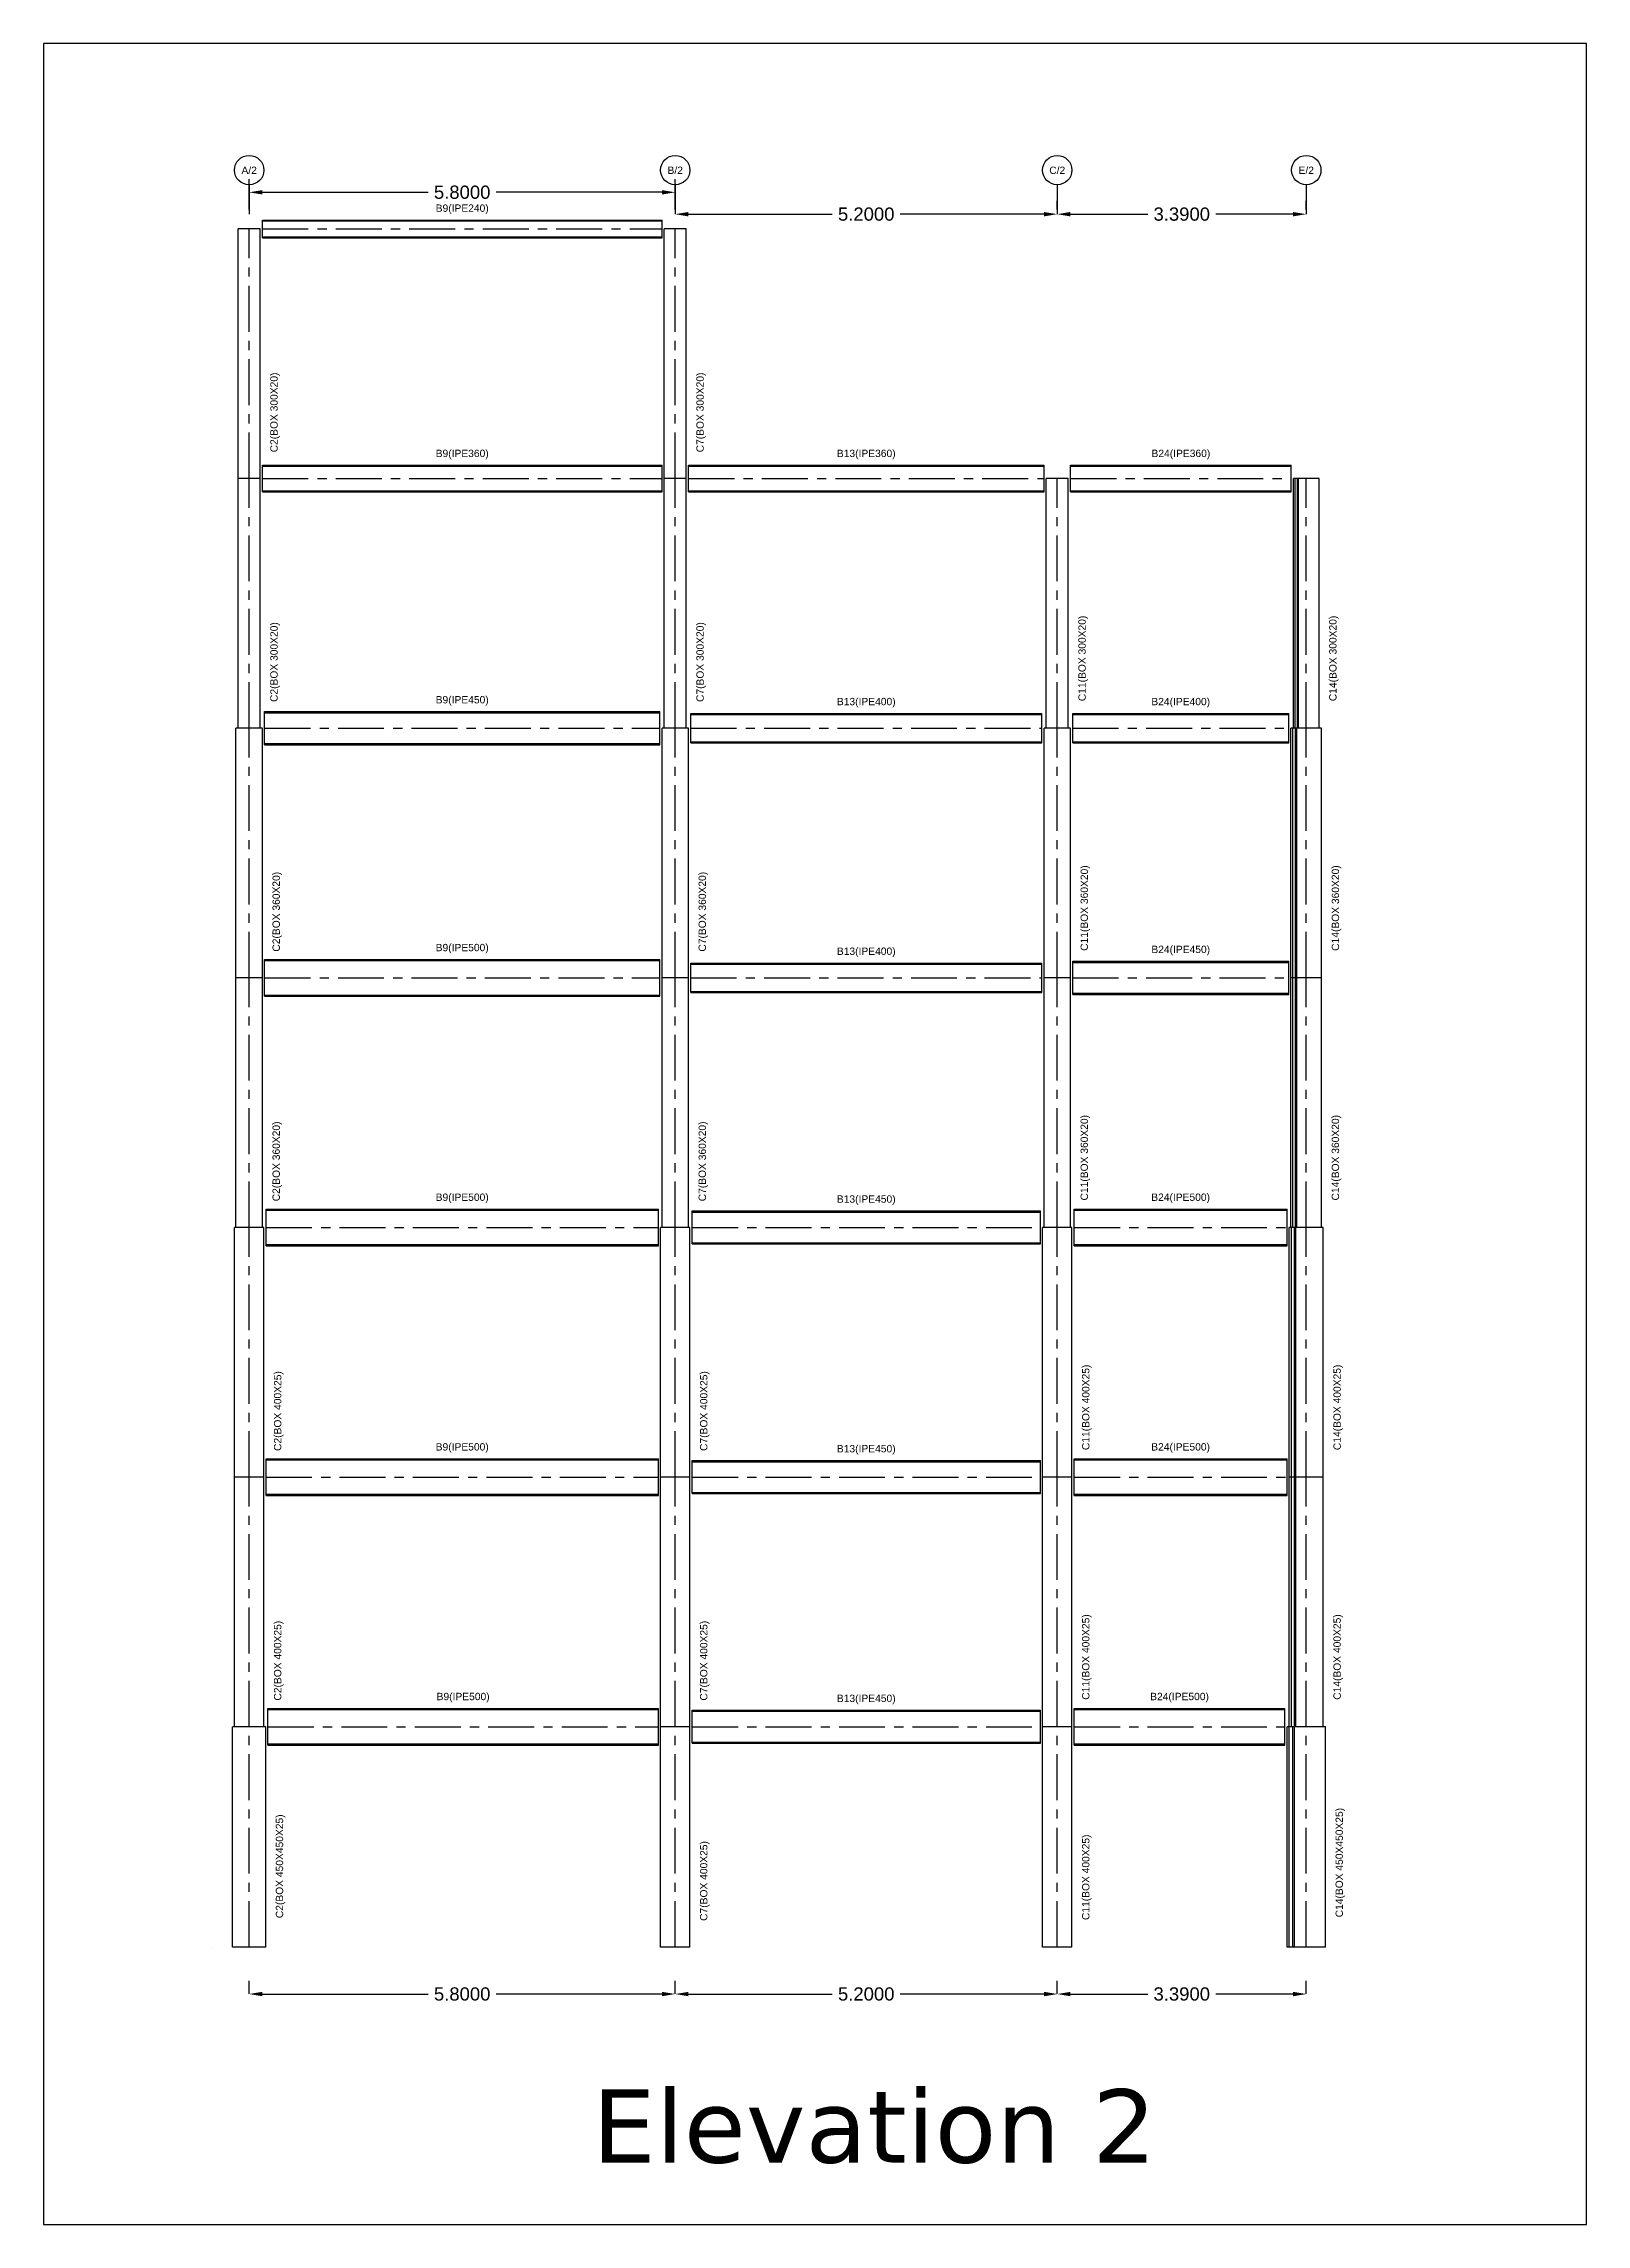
# Model space of a CAD drawing. Header units: metres. Extents: x 158 to 495, y 93 to 262.
# Drawn here: x 191.72 to 212.72, y 232.09 to 261.79 of the extents above; entities that cross this region are included whole.
import ezdxf
from ezdxf.enums import TextEntityAlignment as Align

# ---------------------------------------------------------------- set-up
doc = ezdxf.new("R2010")
doc.units = ezdxf.units.M
doc.header["$MEASUREMENT"] = 0
doc.linetypes.add('CENTER', pattern=[2, 1.25, -0.25, 0.25, -0.25])
doc.styles.get("Standard").update_dxf_attribs({"font": 'arial.ttf'})
doc.dimstyles.get("Standard").update_dxf_attribs({"dimtxt": 0.18, "dimasz": 0.18, "dimexe": 0.18, "dimexo": 0.0625, "dimgap": 0.09, "dimtad": 0, "dimtih": 1, "dimtoh": 1, "dimdec": 4, "dimzin": 0, "dimdsep": 46, "dimtxsty": 'Standard', "dimcen": 0.09, "dimadec": 0, "dimazin": 0, "dimtfac": 1, "dimtdec": 4, "dimtofl": 0, "dimtmove": 0, "dimatfit": 3, "dimfxl": 1, "dimtolj": 1, "dimtzin": 0, "dimarcsym": 0})

msp = doc.modelspace()

# ---------------------------------------------------------------- texts
for s, p in [('A/2', (194.52039, 260.06994)), ('B/2', (200.32039, 260.06994)), ('C/2', (205.52039, 260.06994)), ('E/2', (208.91039, 260.06994)), ('B9(IPE240)', (197.42039, 259.53994)), ('B9(IPE360)', (197.42039, 256.19994)), ('B13(IPE360)', (202.92039, 256.19994)), ('B24(IPE360)', (207.20351, 256.19994)), ('B9(IPE450)', (197.42039, 252.84494)), ('B13(IPE400)', (202.92039, 252.81994)), ('B24(IPE400)', (207.20113, 252.81994)), ('B9(IPE500)', (197.42039, 249.46994)), ('B13(IPE400)', (202.92039, 249.41994)), ('B24(IPE450)', (207.20113, 249.44494)), ('B9(IPE500)', (197.42039, 246.06994)), ('B13(IPE450)', (202.92039, 246.04494)), ('B24(IPE500)', (207.19955, 246.06994)), ('B9(IPE500)', (197.42039, 242.66994)), ('B13(IPE450)', (202.92039, 242.64494)), ('B24(IPE500)', (207.19955, 242.66994)), ('B9(IPE500)', (197.43289, 239.26994)), ('B13(IPE450)', (202.92039, 239.24494)), ('B24(IPE500)', (207.18507, 239.26994))]:
    msp.add_text(s, height=0.1).set_placement(p, align=Align.MIDDLE)
for s, p in [('C2(BOX 300X20)', (194.87039, 256.76994)), ('C7(BOX 300X20)', (200.67039, 256.76994)), ('C11(BOX 300X20)', (205.87039, 253.41994)), ('C14(BOX 300X20)', (209.28416, 253.41994)), ('C2(BOX 300X20)', (194.87039, 253.36994)), ('C7(BOX 300X20)', (200.67039, 253.36994)), ('C2(BOX 360X20)', (194.90039, 249.96994)), ('C7(BOX 360X20)', (200.70039, 249.96994)), ('C11(BOX 360X20)', (205.90039, 250.01994)), ('C14(BOX 360X20)', (209.31891, 250.01994)), ('C2(BOX 360X20)', (194.90039, 246.56994)), ('C7(BOX 360X20)', (200.70039, 246.56994)), ('C11(BOX 360X20)', (205.90039, 246.61994)), ('C14(BOX 360X20)', (209.31891, 246.61994)), ('C2(BOX 400X25)', (194.92039, 243.16994)), ('C7(BOX 400X25)', (200.72039, 243.16994)), ('C11(BOX 400X25)', (205.92039, 243.21994)), ('C14(BOX 400X25)', (209.34208, 243.21994)), ('C2(BOX 400X25)', (194.92039, 239.76994)), ('C7(BOX 400X25)', (200.72039, 239.76994)), ('C11(BOX 400X25)', (205.92039, 239.81994)), ('C14(BOX 400X25)', (209.34208, 239.81994)), ('C2(BOX 450X450X25)', (194.94539, 236.96994)), ('C14(BOX 450X450X25)', (209.37104, 237.01994)), ('C7(BOX 400X25)', (200.72039, 236.76994)), ('C11(BOX 400X25)', (205.92039, 236.81994))]:
    msp.add_text(s, height=0.1, rotation=90).set_placement(p, align=Align.MIDDLE)
at = {"insert": (199.18932, 233.93414), "char_height": 1, "attachment_point": 1}
msp.add_mtext_dynamic_manual_height_columns('{\\fVerdana|b0|i0|c0|p34;Elevation 2}', width=10.4806446, gutter_width=1, heights=[2.9758], dxfattribs=at)

# ---------------------------------------------------------------- blocks, each defined once
blk = doc.blocks.new('*D135')
at = {"color": 0, "lineweight": -2, "transparency": 16777216}
for p, q in [((194.52, 235.232), (194.52, 235.41)), ((194.7, 235.23), (196.957, 235.23)), ((200.14, 235.23), (197.884, 235.23)), ((200.32, 235.232), (200.32, 235.41))]:
    blk.add_line(p, q, dxfattribs=at)
at = {"color": 0, "transparency": 16777216}
for points in [[(194.7, 235.26), (194.7, 235.2), (194.52, 235.23)], [(200.14, 235.26), (200.14, 235.2), (200.32, 235.23)]]:
    blk.add_solid(points, dxfattribs=at)
at = {"layer": 'Defpoints', "color": 0, "transparency": 16777216}
for p in [(200.32, 235.23), (194.52, 235.17), (200.32, 235.17)]:
    blk.add_point(p, dxfattribs=at)
at = {"color": 0, "transparency": 16777216, "insert": (197.42, 235.23), "char_height": 0.18, "attachment_point": 5}
blk.add_mtext('\\A1;5.8000', dxfattribs=at)
blk = doc.blocks.new('*D136')
at = {"color": 0, "lineweight": -2, "transparency": 16777216}
for p, q in [((200.32, 235.232), (200.32, 235.41)), ((200.5, 235.23), (202.457, 235.23)), ((205.34, 235.23), (203.384, 235.23)), ((205.52, 235.232), (205.52, 235.41))]:
    blk.add_line(p, q, dxfattribs=at)
at = {"color": 0, "transparency": 16777216}
for points in [[(200.5, 235.26), (200.5, 235.2), (200.32, 235.23)], [(205.34, 235.26), (205.34, 235.2), (205.52, 235.23)]]:
    blk.add_solid(points, dxfattribs=at)
at = {"layer": 'Defpoints', "color": 0, "transparency": 16777216}
for p in [(205.52, 235.23), (200.32, 235.17), (205.52, 235.17)]:
    blk.add_point(p, dxfattribs=at)
at = {"color": 0, "transparency": 16777216, "insert": (202.92, 235.23), "char_height": 0.18, "attachment_point": 5}
blk.add_mtext('\\A1;5.2000', dxfattribs=at)
blk = doc.blocks.new('*D137')
at = {"color": 0, "lineweight": -2, "transparency": 16777216}
for p, q in [((205.52, 235.232), (205.52, 235.41)), ((205.7, 235.23), (206.752, 235.23)), ((208.73, 235.23), (207.679, 235.23)), ((208.91, 235.232), (208.91, 235.41))]:
    blk.add_line(p, q, dxfattribs=at)
at = {"color": 0, "transparency": 16777216}
for points in [[(205.7, 235.26), (205.7, 235.2), (205.52, 235.23)], [(208.73, 235.26), (208.73, 235.2), (208.91, 235.23)]]:
    blk.add_solid(points, dxfattribs=at)
at = {"layer": 'Defpoints', "color": 0, "transparency": 16777216}
for p in [(208.91, 235.23), (205.52, 235.17), (208.91, 235.17)]:
    blk.add_point(p, dxfattribs=at)
at = {"color": 0, "transparency": 16777216, "insert": (207.215, 235.23), "char_height": 0.18, "attachment_point": 5}
blk.add_mtext('\\A1;3.3900', dxfattribs=at)
blk = doc.blocks.new('*D159')
at = {"color": 0, "lineweight": -2, "transparency": 16777216}
for p, q in [((194.52, 259.532), (194.52, 259.948)), ((200.32, 259.532), (200.32, 259.948)), ((194.7, 259.768), (196.957, 259.768)), ((200.14, 259.768), (197.884, 259.768))]:
    blk.add_line(p, q, dxfattribs=at)
at = {"color": 0, "transparency": 16777216}
for points in [[(194.7, 259.798), (194.7, 259.738), (194.52, 259.768)], [(200.14, 259.798), (200.14, 259.738), (200.32, 259.768)]]:
    blk.add_solid(points, dxfattribs=at)
at = {"layer": 'Defpoints', "color": 0, "transparency": 16777216}
for p in [(200.32, 259.768), (194.52, 259.47), (200.32, 259.47)]:
    blk.add_point(p, dxfattribs=at)
at = {"color": 0, "transparency": 16777216, "insert": (197.42, 259.768), "char_height": 0.18, "attachment_point": 5}
blk.add_mtext('\\A1;5.8000', dxfattribs=at)
blk = doc.blocks.new('*D160')
at = {"color": 0, "lineweight": -2, "transparency": 16777216}
for p, q in [((200.32, 259.532), (200.32, 259.65)), ((205.52, 259.532), (205.52, 259.65)), ((200.5, 259.47), (202.457, 259.47)), ((205.34, 259.47), (203.384, 259.47))]:
    blk.add_line(p, q, dxfattribs=at)
at = {"color": 0, "transparency": 16777216}
for points in [[(200.5, 259.5), (200.5, 259.44), (200.32, 259.47)], [(205.34, 259.5), (205.34, 259.44), (205.52, 259.47)]]:
    blk.add_solid(points, dxfattribs=at)
at = {"layer": 'Defpoints', "color": 0, "transparency": 16777216}
for p in [(200.32, 259.47), (200.32, 259.47), (205.52, 259.47)]:
    blk.add_point(p, dxfattribs=at)
at = {"color": 0, "transparency": 16777216, "insert": (202.92, 259.47), "char_height": 0.18, "attachment_point": 5}
blk.add_mtext('\\A1;5.2000', dxfattribs=at)
blk = doc.blocks.new('*D161')
at = {"color": 0, "lineweight": -2, "transparency": 16777216}
for p, q in [((205.52, 259.532), (205.52, 259.65)), ((208.91, 259.532), (208.91, 259.65)), ((205.7, 259.47), (206.752, 259.47)), ((208.73, 259.47), (207.679, 259.47))]:
    blk.add_line(p, q, dxfattribs=at)
at = {"color": 0, "transparency": 16777216}
for points in [[(205.7, 259.5), (205.7, 259.44), (205.52, 259.47)], [(208.73, 259.5), (208.73, 259.44), (208.91, 259.47)]]:
    blk.add_solid(points, dxfattribs=at)
at = {"layer": 'Defpoints', "color": 0, "transparency": 16777216}
for p in [(205.52, 259.47), (208.91, 259.47), (208.91, 259.47)]:
    blk.add_point(p, dxfattribs=at)
at = {"color": 0, "transparency": 16777216, "insert": (207.215, 259.47), "char_height": 0.18, "attachment_point": 5}
blk.add_mtext('\\A1;3.3900', dxfattribs=at)

# ---------------------------------------------------------------- dimensions: what is measured, and where the dimension line sits
for base, p1, p2, picture, middle in [((200.32039, 259.76759), (194.52039, 259.46994), (200.32039, 259.46994), '*D159', (197.42039, 259.76759)), ((200.32039, 259.46994), (205.52039, 259.46994), (200.32039, 259.46994), '*D160', (202.92039, 259.46994)), ((208.91039, 259.46994), (205.52039, 259.46994), (208.91039, 259.46994), '*D161', (207.21539, 259.46994)), ((200.32039, 235.22994), (194.52039, 235.16994), (200.32039, 235.16994), '*D135', (197.42039, 235.22994)), ((205.52039, 235.22994), (200.32039, 235.16994), (205.52039, 235.16994), '*D136', (202.92039, 235.22994)), ((208.91039, 235.22994), (205.52039, 235.16994), (208.91039, 235.16994), '*D137', (207.21539, 235.22994))]:
    dim = msp.add_linear_dim(base=base, p1=p1, p2=p2, dimstyle='Standard')
    dim.commit()
    dim.dimension.update_dxf_attribs({"geometry": picture, "text_midpoint": middle})

# ---------------------------------------------------------------- linework, layer by layer
for p, q in [((191.72268, 261.793), (191.72268, 232.093)), ((212.72268, 261.793), (191.72268, 261.793)), ((212.72268, 232.093), (212.72268, 261.793)), ((191.72268, 232.093), (212.72268, 232.093))]:
    msp.add_line(p, q)
at = {"linetype": 'CENTER', "ltscale": 0.5}
for p, q in [((194.52039, 259.86994), (194.52039, 259.46994)), ((200.32039, 259.86994), (200.32039, 259.46994)), ((205.52039, 259.86994), (205.52039, 259.46994)), ((208.91039, 259.86994), (208.91039, 259.46994)), ((194.52039, 255.86994), (194.52039, 259.26994)), ((194.70039, 259.26994), (200.14039, 259.26994)), ((200.32039, 255.86994), (200.32039, 259.26994)), ((194.52039, 252.46994), (194.52039, 255.86994)), ((194.70039, 255.86994), (200.14039, 255.86994)), ((200.32039, 252.46994), (200.32039, 255.86994)), ((200.50039, 255.86994), (205.34039, 255.86994)), ((205.52039, 252.46994), (205.52039, 255.86994)), ((205.70039, 255.86994), (208.70662, 255.86994)), ((208.91039, 252.46994), (208.91039, 255.86994)), ((194.52039, 249.06994), (194.52039, 252.46994)), ((194.73039, 252.46994), (200.11039, 252.46994)), ((200.32039, 249.06994), (200.32039, 252.46994)), ((200.53039, 252.46994), (205.31039, 252.46994)), ((205.52039, 249.06994), (205.52039, 252.46994)), ((205.73039, 252.46994), (208.67187, 252.46994)), ((208.91039, 249.06994), (208.91039, 252.46994)), ((194.52039, 245.66994), (194.52039, 249.06994)), ((194.73039, 249.06994), (200.11039, 249.06994)), ((200.32039, 245.66994), (200.32039, 249.06994)), ((200.53039, 249.06994), (205.31039, 249.06994)), ((205.52039, 245.66994), (205.52039, 249.06994)), ((205.73039, 249.06994), (208.67187, 249.06994)), ((208.91039, 245.66994), (208.91039, 249.06994)), ((194.52039, 242.26994), (194.52039, 245.66994)), ((194.75039, 245.66994), (200.09039, 245.66994)), ((200.32039, 242.26994), (200.32039, 245.66994)), ((200.55039, 245.66994), (205.29039, 245.66994)), ((205.52039, 242.26994), (205.52039, 245.66994)), ((205.75039, 245.66994), (208.6487, 245.66994)), ((208.91039, 242.26994), (208.91039, 245.66994)), ((194.52039, 238.86994), (194.52039, 242.26994)), ((194.75039, 242.26994), (200.09039, 242.26994)), ((200.32039, 238.86994), (200.32039, 242.26994)), ((200.55039, 242.26994), (205.29039, 242.26994)), ((205.52039, 238.86994), (205.52039, 242.26994)), ((205.75039, 242.26994), (208.6487, 242.26994)), ((208.91039, 238.86994), (208.91039, 242.26994)), ((194.52039, 235.86994), (194.52039, 238.86994)), ((194.77539, 238.86994), (200.09039, 238.86994)), ((200.32039, 235.86994), (200.32039, 238.86994)), ((200.55039, 238.86994), (205.29039, 238.86994)), ((205.52039, 235.86994), (205.52039, 238.86994)), ((205.75039, 238.86994), (208.61974, 238.86994)), ((208.91039, 235.86994), (208.91039, 238.86994)), ((194.02039, 235.86994), (194.02039, 235.86994)), ((194.02039, 235.86994), (194.02039, 235.86994))]:
    msp.add_line(p, q, dxfattribs=at)
at = {"linetype": 'Continuous'}
for p, q in [((194.70039, 259.38994), (200.14039, 259.38994)), ((194.70039, 259.14994), (194.70039, 259.38994)), ((194.70039, 259.38014), (200.14039, 259.38014)), ((194.70039, 259.38014), (200.14039, 259.38014)), ((200.14039, 259.14994), (200.14039, 259.38994)), ((194.37039, 255.86994), (194.37039, 259.26994)), ((194.37039, 255.86994), (194.37039, 259.26994)), ((194.67039, 259.26994), (194.37039, 259.26994)), ((194.67039, 255.86994), (194.67039, 259.26994)), ((194.70039, 259.15974), (200.14039, 259.15974)), ((194.70039, 259.14994), (200.14039, 259.14994)), ((194.70039, 259.14994), (200.14039, 259.14994)), ((200.17039, 255.86994), (200.17039, 259.26994)), ((200.17039, 255.86994), (200.17039, 259.26994)), ((200.47039, 259.26994), (200.17039, 259.26994)), ((200.47039, 255.86994), (200.47039, 259.26994)), ((194.70039, 256.04994), (200.14039, 256.04994)), ((194.70039, 255.68994), (194.70039, 256.04994)), ((194.70039, 256.03724), (200.14039, 256.03724)), ((194.70039, 256.03724), (200.14039, 256.03724)), ((200.14039, 255.68994), (200.14039, 256.04994)), ((200.50039, 256.04994), (205.34039, 256.04994)), ((200.50039, 255.68994), (200.50039, 256.04994)), ((200.50039, 256.03724), (205.34039, 256.03724)), ((200.50039, 256.03724), (205.34039, 256.03724)), ((205.34039, 255.68994), (205.34039, 256.04994)), ((205.70039, 256.04994), (208.70662, 256.04994)), ((205.70039, 255.68994), (205.70039, 256.04994)), ((205.70039, 256.03724), (208.70662, 256.03724)), ((205.70039, 256.03724), (208.70662, 256.03724)), ((208.70662, 255.68994), (208.70662, 256.04994)), ((194.67039, 255.86994), (194.37039, 255.86994)), ((194.37039, 252.46994), (194.37039, 255.86994)), ((194.37039, 252.46994), (194.37039, 255.86994)), ((194.67039, 255.86994), (194.37039, 255.86994)), ((194.67039, 252.46994), (194.67039, 255.86994)), ((200.47039, 255.86994), (200.17039, 255.86994)), ((200.17039, 252.46994), (200.17039, 255.86994)), ((200.17039, 252.46994), (200.17039, 255.86994)), ((200.47039, 255.86994), (200.17039, 255.86994)), ((200.47039, 252.46994), (200.47039, 255.86994)), ((205.37039, 252.46994), (205.37039, 255.86994)), ((205.37039, 252.46994), (205.37039, 255.86994)), ((205.67039, 255.86994), (205.37039, 255.86994)), ((205.67039, 252.46994), (205.67039, 255.86994)), ((208.73662, 252.46994), (208.73662, 255.86994)), ((209.08416, 255.86994), (208.73662, 255.86994)), ((208.75979, 252.46994), (208.75979, 255.86994)), ((208.78872, 252.46994), (208.78872, 255.86994)), ((208.80494, 252.46994), (208.80494, 255.86994)), ((209.08416, 252.46994), (209.08416, 255.86994)), ((194.70039, 255.70264), (200.14039, 255.70264)), ((194.70039, 255.68994), (200.14039, 255.68994)), ((194.70039, 255.68994), (200.14039, 255.68994)), ((200.50039, 255.70264), (205.34039, 255.70264)), ((200.50039, 255.68994), (205.34039, 255.68994)), ((200.50039, 255.68994), (205.34039, 255.68994)), ((205.70039, 255.70264), (208.70662, 255.70264)), ((205.70039, 255.68994), (208.70662, 255.68994)), ((205.70039, 255.68994), (208.70662, 255.68994)), ((194.34039, 249.06994), (194.34039, 252.46994)), ((194.34039, 249.06994), (194.34039, 252.46994)), ((194.70039, 252.46994), (194.34039, 252.46994)), ((194.67039, 252.46994), (194.37039, 252.46994)), ((194.70039, 249.06994), (194.70039, 252.46994)), ((194.73039, 252.69494), (200.11039, 252.69494)), ((194.73039, 252.24494), (194.73039, 252.69494)), ((194.73039, 252.68034), (200.11039, 252.68034)), ((194.73039, 252.68034), (200.11039, 252.68034)), ((200.11039, 252.24494), (200.11039, 252.69494)), ((200.14039, 249.06994), (200.14039, 252.46994)), ((200.14039, 249.06994), (200.14039, 252.46994)), ((200.50039, 252.46994), (200.14039, 252.46994)), ((200.47039, 252.46994), (200.17039, 252.46994)), ((200.50039, 249.06994), (200.50039, 252.46994)), ((200.53039, 252.66994), (205.31039, 252.66994)), ((200.53039, 252.26994), (200.53039, 252.66994)), ((200.53039, 252.65644), (205.31039, 252.65644)), ((200.53039, 252.65644), (205.31039, 252.65644)), ((205.31039, 252.26994), (205.31039, 252.66994)), ((205.34039, 249.06994), (205.34039, 252.46994)), ((205.34039, 249.06994), (205.34039, 252.46994)), ((205.70039, 252.46994), (205.34039, 252.46994)), ((205.67039, 252.46994), (205.37039, 252.46994)), ((205.70039, 249.06994), (205.70039, 252.46994)), ((205.73039, 252.66994), (208.67187, 252.66994)), ((205.73039, 252.26994), (205.73039, 252.66994)), ((205.73039, 252.65644), (208.67187, 252.65644)), ((205.73039, 252.65644), (208.67187, 252.65644)), ((208.67187, 252.26994), (208.67187, 252.66994)), ((208.70187, 249.06994), (208.70187, 252.46994)), ((209.11891, 252.46994), (208.70187, 252.46994)), ((208.72504, 249.06994), (208.72504, 252.46994)), ((209.08416, 252.46994), (208.73662, 252.46994)), ((208.76438, 249.06994), (208.76438, 252.46994)), ((208.78061, 249.06994), (208.78061, 252.46994)), ((209.11891, 249.06994), (209.11891, 252.46994)), ((194.73039, 252.25954), (200.11039, 252.25954)), ((194.73039, 252.24494), (200.11039, 252.24494)), ((194.73039, 252.24494), (200.11039, 252.24494)), ((200.53039, 252.28344), (205.31039, 252.28344)), ((200.53039, 252.26994), (205.31039, 252.26994)), ((200.53039, 252.26994), (205.31039, 252.26994)), ((205.73039, 252.28344), (208.67187, 252.28344)), ((205.73039, 252.26994), (208.67187, 252.26994)), ((205.73039, 252.26994), (208.67187, 252.26994)), ((194.73039, 249.31994), (200.11039, 249.31994)), ((194.73039, 248.81994), (194.73039, 249.31994)), ((194.73039, 249.30394), (200.11039, 249.30394)), ((194.73039, 249.30394), (200.11039, 249.30394)), ((200.11039, 248.81994), (200.11039, 249.31994)), ((200.53039, 249.26994), (205.31039, 249.26994)), ((200.53039, 248.86994), (200.53039, 249.26994)), ((200.53039, 249.25644), (205.31039, 249.25644)), ((200.53039, 249.25644), (205.31039, 249.25644)), ((205.31039, 248.86994), (205.31039, 249.26994)), ((205.73039, 249.29494), (208.67187, 249.29494)), ((205.73039, 248.84494), (205.73039, 249.29494)), ((205.73039, 249.28034), (208.67187, 249.28034)), ((205.73039, 249.28034), (208.67187, 249.28034)), ((208.67187, 248.84494), (208.67187, 249.29494)), ((194.70039, 249.06994), (194.34039, 249.06994)), ((194.34039, 245.66994), (194.34039, 249.06994)), ((194.34039, 245.66994), (194.34039, 249.06994)), ((194.70039, 249.06994), (194.34039, 249.06994)), ((194.70039, 245.66994), (194.70039, 249.06994)), ((200.50039, 249.06994), (200.14039, 249.06994)), ((200.14039, 245.66994), (200.14039, 249.06994)), ((200.14039, 245.66994), (200.14039, 249.06994)), ((200.50039, 249.06994), (200.14039, 249.06994)), ((200.50039, 245.66994), (200.50039, 249.06994)), ((205.70039, 249.06994), (205.34039, 249.06994)), ((205.34039, 245.66994), (205.34039, 249.06994)), ((205.34039, 245.66994), (205.34039, 249.06994)), ((205.70039, 249.06994), (205.34039, 249.06994)), ((205.70039, 245.66994), (205.70039, 249.06994)), ((209.11891, 249.06994), (208.70187, 249.06994)), ((208.70187, 245.66994), (208.70187, 249.06994)), ((209.11891, 249.06994), (208.70187, 249.06994)), ((208.72504, 245.66994), (208.72504, 249.06994)), ((208.76438, 245.66994), (208.76438, 249.06994)), ((208.78061, 245.66994), (208.78061, 249.06994)), ((209.11891, 245.66994), (209.11891, 249.06994)), ((194.73039, 248.83594), (200.11039, 248.83594)), ((194.73039, 248.81994), (200.11039, 248.81994)), ((194.73039, 248.81994), (200.11039, 248.81994)), ((200.53039, 248.88344), (205.31039, 248.88344)), ((200.53039, 248.86994), (205.31039, 248.86994)), ((200.53039, 248.86994), (205.31039, 248.86994)), ((205.73039, 248.85954), (208.67187, 248.85954)), ((205.73039, 248.84494), (208.67187, 248.84494)), ((205.73039, 248.84494), (208.67187, 248.84494)), ((194.75039, 245.91994), (200.09039, 245.91994)), ((194.75039, 245.41994), (194.75039, 245.91994)), ((200.09039, 245.41994), (200.09039, 245.91994)), ((205.75039, 245.91994), (208.6487, 245.91994)), ((205.75039, 245.41994), (205.75039, 245.91994)), ((208.6487, 245.41994), (208.6487, 245.91994)), ((194.32039, 242.26994), (194.32039, 245.66994)), ((194.32039, 242.26994), (194.32039, 245.66994)), ((194.72039, 245.66994), (194.32039, 245.66994)), ((194.70039, 245.66994), (194.34039, 245.66994)), ((194.72039, 242.26994), (194.72039, 245.66994)), ((194.75039, 245.90394), (200.09039, 245.90394)), ((194.75039, 245.90394), (200.09039, 245.90394)), ((200.12039, 242.26994), (200.12039, 245.66994)), ((200.12039, 242.26994), (200.12039, 245.66994)), ((200.52039, 245.66994), (200.12039, 245.66994)), ((200.50039, 245.66994), (200.14039, 245.66994)), ((200.52039, 242.26994), (200.52039, 245.66994)), ((200.55039, 245.89494), (205.29039, 245.89494)), ((200.55039, 245.44494), (200.55039, 245.89494)), ((200.55039, 245.88034), (205.29039, 245.88034)), ((200.55039, 245.88034), (205.29039, 245.88034)), ((205.29039, 245.44494), (205.29039, 245.89494)), ((205.32039, 242.26994), (205.32039, 245.66994)), ((205.32039, 242.26994), (205.32039, 245.66994)), ((205.72039, 245.66994), (205.32039, 245.66994)), ((205.70039, 245.66994), (205.34039, 245.66994)), ((205.72039, 242.26994), (205.72039, 245.66994)), ((205.75039, 245.90394), (208.6487, 245.90394)), ((205.75039, 245.90394), (208.6487, 245.90394)), ((208.6787, 242.26994), (208.6787, 245.66994)), ((209.14208, 245.66994), (208.6787, 245.66994)), ((209.11891, 245.66994), (208.70187, 245.66994)), ((208.70766, 242.26994), (208.70766, 245.66994)), ((208.74816, 242.26994), (208.74816, 245.66994)), ((208.76844, 242.26994), (208.76844, 245.66994)), ((209.14208, 242.26994), (209.14208, 245.66994)), ((194.75039, 245.43594), (200.09039, 245.43594)), ((194.75039, 245.41994), (200.09039, 245.41994)), ((194.75039, 245.41994), (200.09039, 245.41994)), ((200.55039, 245.45954), (205.29039, 245.45954)), ((200.55039, 245.44494), (205.29039, 245.44494)), ((200.55039, 245.44494), (205.29039, 245.44494)), ((205.75039, 245.43594), (208.6487, 245.43594)), ((205.75039, 245.41994), (208.6487, 245.41994)), ((205.75039, 245.41994), (208.6487, 245.41994)), ((194.75039, 242.51994), (200.09039, 242.51994)), ((194.75039, 242.01994), (194.75039, 242.51994)), ((194.75039, 242.50394), (200.09039, 242.50394)), ((194.75039, 242.50394), (200.09039, 242.50394)), ((200.09039, 242.01994), (200.09039, 242.51994)), ((200.55039, 242.49494), (205.29039, 242.49494)), ((200.55039, 242.04494), (200.55039, 242.49494)), ((200.55039, 242.48034), (205.29039, 242.48034)), ((200.55039, 242.48034), (205.29039, 242.48034)), ((205.29039, 242.04494), (205.29039, 242.49494)), ((205.75039, 242.51994), (208.6487, 242.51994)), ((205.75039, 242.01994), (205.75039, 242.51994)), ((205.75039, 242.50394), (208.6487, 242.50394)), ((205.75039, 242.50394), (208.6487, 242.50394)), ((208.6487, 242.01994), (208.6487, 242.51994)), ((194.72039, 242.26994), (194.32039, 242.26994)), ((194.32039, 238.86994), (194.32039, 242.26994)), ((194.32039, 238.86994), (194.32039, 242.26994)), ((194.72039, 242.26994), (194.32039, 242.26994)), ((194.72039, 238.86994), (194.72039, 242.26994)), ((200.52039, 242.26994), (200.12039, 242.26994)), ((200.12039, 238.86994), (200.12039, 242.26994)), ((200.12039, 238.86994), (200.12039, 242.26994)), ((200.52039, 242.26994), (200.12039, 242.26994)), ((200.52039, 238.86994), (200.52039, 242.26994)), ((200.55039, 242.05954), (205.29039, 242.05954)), ((205.72039, 242.26994), (205.32039, 242.26994)), ((205.32039, 238.86994), (205.32039, 242.26994)), ((205.32039, 238.86994), (205.32039, 242.26994)), ((205.72039, 242.26994), (205.32039, 242.26994)), ((205.72039, 238.86994), (205.72039, 242.26994)), ((209.14208, 242.26994), (208.6787, 242.26994)), ((208.6787, 238.86994), (208.6787, 242.26994)), ((209.14208, 242.26994), (208.6787, 242.26994)), ((208.70766, 238.86994), (208.70766, 242.26994)), ((208.74816, 238.86994), (208.74816, 242.26994)), ((208.76844, 238.86994), (208.76844, 242.26994)), ((209.14208, 238.86994), (209.14208, 242.26994)), ((194.75039, 242.03594), (200.09039, 242.03594)), ((194.75039, 242.01994), (200.09039, 242.01994)), ((194.75039, 242.01994), (200.09039, 242.01994)), ((200.55039, 242.04494), (205.29039, 242.04494)), ((200.55039, 242.04494), (205.29039, 242.04494)), ((205.75039, 242.03594), (208.6487, 242.03594)), ((205.75039, 242.01994), (208.6487, 242.01994)), ((205.75039, 242.01994), (208.6487, 242.01994)), ((194.77539, 239.11994), (200.09039, 239.11994)), ((194.77539, 238.61994), (194.77539, 239.11994)), ((194.77539, 239.10394), (200.09039, 239.10394)), ((194.77539, 239.10394), (200.09039, 239.10394)), ((200.09039, 238.61994), (200.09039, 239.11994)), ((200.55039, 239.09494), (205.29039, 239.09494)), ((200.55039, 238.64494), (200.55039, 239.09494)), ((205.29039, 238.64494), (205.29039, 239.09494)), ((205.75039, 239.11994), (208.61974, 239.11994)), ((205.75039, 238.61994), (205.75039, 239.11994)), ((205.75039, 239.10394), (208.61974, 239.10394)), ((205.75039, 239.10394), (208.61974, 239.10394)), ((208.61974, 238.61994), (208.61974, 239.11994)), ((194.29539, 235.86994), (194.29539, 238.86994)), ((194.29539, 235.86994), (194.29539, 238.86994)), ((194.74539, 238.86994), (194.29539, 238.86994)), ((194.72039, 238.86994), (194.32039, 238.86994)), ((194.74539, 235.86994), (194.74539, 238.86994)), ((200.12039, 235.86994), (200.12039, 238.86994)), ((200.12039, 235.86994), (200.12039, 238.86994)), ((200.52039, 238.86994), (200.12039, 238.86994)), ((200.52039, 238.86994), (200.12039, 238.86994)), ((200.52039, 235.86994), (200.52039, 238.86994)), ((200.55039, 239.08034), (205.29039, 239.08034)), ((200.55039, 239.08034), (205.29039, 239.08034)), ((205.32039, 235.86994), (205.32039, 238.86994)), ((205.32039, 235.86994), (205.32039, 238.86994)), ((205.72039, 238.86994), (205.32039, 238.86994)), ((205.72039, 238.86994), (205.32039, 238.86994)), ((205.72039, 235.86994), (205.72039, 238.86994)), ((208.64974, 235.86994), (208.64974, 238.86994)), ((209.17104, 238.86994), (208.64974, 238.86994)), ((208.6787, 235.86994), (208.6787, 238.86994)), ((209.14208, 238.86994), (208.6787, 238.86994)), ((208.72788, 235.86994), (208.72788, 238.86994)), ((208.74816, 235.86994), (208.74816, 238.86994)), ((209.17104, 235.86994), (209.17104, 238.86994)), ((194.77539, 238.63594), (200.09039, 238.63594)), ((194.77539, 238.61994), (200.09039, 238.61994)), ((194.77539, 238.61994), (200.09039, 238.61994)), ((200.55039, 238.65954), (205.29039, 238.65954)), ((200.55039, 238.64494), (205.29039, 238.64494)), ((200.55039, 238.64494), (205.29039, 238.64494)), ((205.75039, 238.63594), (208.61974, 238.63594)), ((205.75039, 238.61994), (208.61974, 238.61994)), ((205.75039, 238.61994), (208.61974, 238.61994)), ((194.74539, 235.86994), (194.29539, 235.86994)), ((200.52039, 235.86994), (200.12039, 235.86994)), ((205.72039, 235.86994), (205.32039, 235.86994)), ((209.17104, 235.86994), (208.64974, 235.86994))]:
    msp.add_line(p, q, dxfattribs=at)
for centre in [(194.52039, 260.06994), (200.32039, 260.06994), (205.52039, 260.06994), (208.91039, 260.06994)]:
    msp.add_circle(centre, 0.2, dxfattribs=at)

msp.set_redraw_order([(e.dxf.handle, doc.entitydb.next_handle()) for e in msp.query("TEXT MTEXT ATTDEF DIMENSION ARC_DIMENSION")])  # texts and dimensions are drawn at this point

doc.saveas('drawing.dxf')
